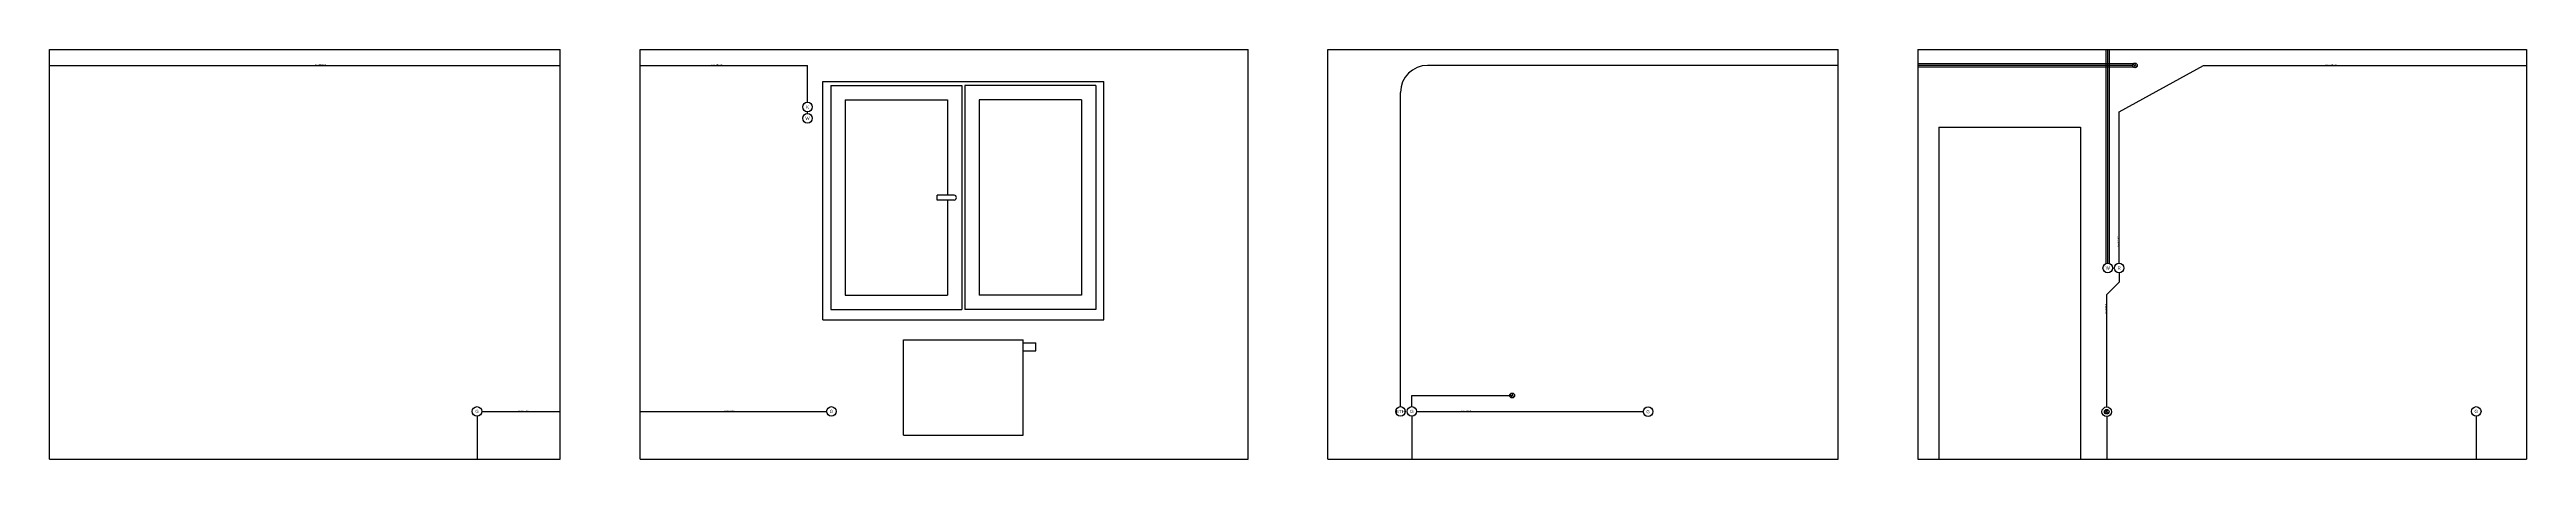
# Model space of a CAD drawing. Header units: millimetres. Extents: x 1478 to 10450, y 2114 to 8349.
# Drawn here: x 1478 to 3031, y 4284 to 4541 of the extents above; entities that cross this region are included whole.
import ezdxf
from ezdxf.lldxf.tags import DXFTag

# ---------------------------------------------------------------- set-up
doc = ezdxf.new("R2010")
doc.units = ezdxf.units.MM
for name, color, linetype in [('Grzejniki', 12, 'Continuous'), ('Inst - elektro', 160, 'Continuous'), ('Inst - elektro OLD', 200, 'Continuous'), ('Inst - sieciowe', 200, 'Continuous'), ('Okna', 7, 'Continuous'), ('Ściany', 7, 'Continuous')]:
    doc.layers.add(name, color=color, linetype=linetype)
tags = doc.linetypes.add('06B018', pattern=[6.75, 4.32, -0.54, 0.09, -0.54, 0.09, -0.54, 0.09, -0.54]).pattern_tags.tags
tags[18:19] = [DXFTag(74, 4), DXFTag(75, 0), DXFTag(340, '0'), DXFTag(46, 1.0), DXFTag(50, 0.0), DXFTag(44, 0.0), DXFTag(45, 0.0)]
tags[16:17] = [DXFTag(74, 4), DXFTag(75, 0), DXFTag(340, '0'), DXFTag(46, 1.0), DXFTag(50, 0.0), DXFTag(44, 0.0), DXFTag(45, 0.0)]
tags[14:15] = [DXFTag(74, 4), DXFTag(75, 0), DXFTag(340, '0'), DXFTag(46, 1.0), DXFTag(50, 0.0), DXFTag(44, 0.0), DXFTag(45, 0.0)]
tags[12:13] = [DXFTag(74, 4), DXFTag(75, 0), DXFTag(340, '0'), DXFTag(46, 1.0), DXFTag(50, 0.0), DXFTag(44, 0.0), DXFTag(45, 0.0)]
tags[10:11] = [DXFTag(74, 4), DXFTag(75, 0), DXFTag(340, '0'), DXFTag(46, 1.0), DXFTag(50, 0.0), DXFTag(44, 0.0), DXFTag(45, 0.0)]
tags[8:9] = [DXFTag(74, 4), DXFTag(75, 0), DXFTag(340, '0'), DXFTag(46, 1.0), DXFTag(50, 0.0), DXFTag(44, 0.0), DXFTag(45, 0.0)]
tags[6:7] = [DXFTag(74, 4), DXFTag(75, 0), DXFTag(340, '0'), DXFTag(46, 1.0), DXFTag(50, 0.0), DXFTag(44, 0.0), DXFTag(45, 0.0)]
tags[4:5] = [DXFTag(74, 4), DXFTag(75, 0), DXFTag(340, '0'), DXFTag(46, 1.0), DXFTag(50, 0.0), DXFTag(44, 0.0), DXFTag(45, 0.0)]

# ---------------------------------------------------------------- blocks, each defined once
blk = doc.blocks.new('Z$W@#22704')
blk.add_circle((3, 3), 3)
at = {"insert": (3, 3), "char_height": 2, "width": 3.916, "attachment_point": 5}
blk.add_mtext('{\\fArial|b0|i0|c238|p0;G}', dxfattribs=at)
blk = doc.blocks.new('Z$W@#22386')
blk.add_circle((3, 3), 3)
at = {"insert": (3, 3), "char_height": 2, "width": 3.916, "attachment_point": 5}
blk.add_mtext('{\\fArial|b0|i0|c238|p0;W}', dxfattribs=at)
blk = doc.blocks.new('Z$W@#21548')
for p, q in [((0, 0), (0, 60)), ((0, 60), (75, 60)), ((75, 0), (75, 60)), ((75, 58), (83, 58)), ((75, 53), (83, 53)), ((83, 53), (83, 58)), ((0, 0), (75, 0))]:
    blk.add_line(p, q)
blk = doc.blocks.new('Z$W@#6483')
for p, q in [((0, 140.7), (0, 0)), ((0, 140.7), (82, 140.7)), ((82, 140.7), (82, 0)), ((84, 140.7), (84, 0)), ((166, 140.7), (84, 140.7)), ((166, 140.7), (166, 0)), ((9, 131.7), (73, 131.7)), ((9, 131.7), (9, 9)), ((73, 131.7), (73, 71.8)), ((93, 131.7), (93, 9)), ((157, 131.7), (93, 131.7)), ((157, 131.7), (157, 9)), ((66.7, 68.8), (66.7, 71.8)), ((77.2, 71.8), (66.7, 71.8)), ((77.2, 68.8), (66.7, 68.8)), ((73, 68.8), (73, 9)), ((0, 0), (82, 0)), ((9, 9), (73, 9)), ((166, 0), (84, 0)), ((157, 9), (93, 9))]:
    blk.add_line(p, q)
blk.add_arc((77.2, 70.3), 1.5, 270, 90)
blk = doc.blocks.new('Z$W@#24184')
for p, q in [((0.2, 2.2), (2.8, 0.8)), ((0.8, 0.2), (2.2, 2.8))]:
    blk.add_line(p, q)
blk.add_circle((1.5, 1.5), 1.5)
blk = doc.blocks.new('Z$W@#30418')
at = {"layer": 'Inst - elektro'}
blk.add_blockref('Z$W@#24184', (0, 0), dxfattribs=at)
blk = doc.blocks.new('Z$W@#30637')
blk.add_circle((3, 3), 3)
at = {"insert": (3, 3), "char_height": 2, "width": 3.916, "attachment_point": 5}
blk.add_mtext('{\\fArial|b0|i0|c238|p0;R}', dxfattribs=at)
blk = doc.blocks.new('Z$W@#13818')
at = {"layer": 'Inst - sieciowe'}
for p, q in [((0.2, 2.2), (2.8, 0.8)), ((0.8, 0.2), (2.2, 2.8))]:
    blk.add_line(p, q, dxfattribs=at)
blk.add_circle((1.5, 1.5), 1.5, dxfattribs=at)
blk = doc.blocks.new('Z$W@#8556')
at = {"layer": 'Inst - elektro'}
blk.add_blockref('Z$W@#13818', (0, 0), dxfattribs=at)
blk = doc.blocks.new('Z$W@#30140')
for centre in [(3, 10.1), (3, 10.1), (3, 3)]:
    blk.add_circle(centre, 3)
at = {"char_height": 2, "width": 3.916, "attachment_point": 5}
for s, insert in [('{\\fArial|b0|i0|c238|p0;W}', (3, 3)), ('{\\fArial|b0|i0|c238|p0;K}', (3, 10.1))]:
    blk.add_mtext(s, dxfattribs=dict(at, insert=insert))
blk = doc.blocks.new('Z$W@#27938')
for p, q in [((0, 0), (0, 257.2)), ((0, 257.2), (320.2, 257.2)), ((320.2, 0), (320.2, 257.2)), ((0, 0), (320.2, 0))]:
    blk.add_line(p, q)

msp = doc.modelspace()

# ---------------------------------------------------------------- linework, layer by layer
for p, q in [((1848.012, 4283.831), (1848.012, 4541.031)), ((1848.012, 4541.031), (2229.212, 4541.031)), ((2229.212, 4283.831), (2229.212, 4541.031)), ((2279.212, 4541.031), (2599.212, 4541.031)), ((2279.212, 4283.831), (2279.212, 4541.031)), ((2599.212, 4283.831), (2599.212, 4541.031)), ((2649.212, 4541.031), (3030.712, 4541.031)), ((2649.212, 4541.031), (2649.212, 4283.831)), ((3030.712, 4541.031), (3030.712, 4283.831)), ((1962.712, 4371.331), (1962.712, 4520.831)), ((1962.712, 4520.831), (2138.712, 4520.831)), ((2138.712, 4371.331), (2138.712, 4520.831)), ((2662.212, 4492.331), (2662.212, 4283.831)), ((2662.212, 4492.331), (2751.112, 4492.331)), ((2751.112, 4492.331), (2751.112, 4283.831)), ((1962.712, 4371.331), (2138.712, 4371.331)), ((1848.012, 4283.831), (2229.212, 4283.831)), ((2279.212, 4283.831), (2599.212, 4283.831)), ((2649.212, 4283.831), (3030.712, 4283.831))]:
    msp.add_line(p, q)
at = {"layer": 'Inst - elektro', "linetype": '06B018'}
for p, q in [((1477.812, 4531.031), (1798.012, 4531.031)), ((1848.012, 4531.031), (1953.012, 4531.031)), ((1953.012, 4507.931), (1953.012, 4531.031)), ((2775.312, 4501.831), (2828.312, 4531.031)), ((2828.312, 4531.031), (3030.712, 4531.031)), ((1953.012, 4500.831), (1953.012, 4501.931)), ((2775.312, 4406.831), (2775.312, 4501.831)), ((2775.312, 4411.876), (2775.312, 4501.831)), ((2767.563, 4387.193), (2775.312, 4394.942)), ((2775.312, 4400.831), (2775.312, 4394.942)), ((2767.563, 4316.636), (2767.563, 4387.193)), ((1748.812, 4313.831), (1798.012, 4313.831)), ((1848.012, 4313.831), (1965.012, 4313.831)), ((2334.909, 4313.68), (2477.012, 4313.68))]:
    msp.add_line(p, q, dxfattribs=at)
at = {"layer": 'Inst - elektro'}
for p, q in [((2766.222, 4314.308), (2768.904, 4312.964)), ((2766.891, 4312.295), (2768.235, 4314.977))]:
    msp.add_line(p, q, dxfattribs=at)
msp.add_circle((2767.563, 4313.636), 1.5, dxfattribs=at)
at = {"layer": 'Inst - elektro OLD', "linetype": '06B018'}
for p, q in [((2767.212, 4406.66), (2767.212, 4541.031)), ((2768.212, 4406.831), (2768.212, 4541.031)), ((2769.212, 4406.66), (2769.212, 4541.031)), ((2331.912, 4323.816), (2394.793, 4323.816)), ((2331.912, 4316.816), (2331.912, 4323.816)), ((1745.812, 4310.831), (1745.812, 4283.831)), ((2331.912, 4310.816), (2331.912, 4283.719)), ((2767.563, 4310.636), (2767.563, 4283.636)), ((2999.212, 4310.831), (2999.212, 4283.831))]:
    msp.add_line(p, q, dxfattribs=at)
at = {"layer": 'Inst - sieciowe', "linetype": '06B018'}
for p, q in [((2599.212, 4531.031), (2341.758, 4531.031)), ((2784.094, 4532.031), (2649.212, 4532.031)), ((2783.712, 4531.031), (2649.212, 4531.031)), ((2784.094, 4530.031), (2649.212, 4530.031)), ((2324.812, 4316.816), (2324.812, 4514.085))]:
    msp.add_line(p, q, dxfattribs=at)
at = {"layer": 'Inst - sieciowe'}
msp.add_circle((2324.812, 4313.816), 3, dxfattribs=at)
at = {"layer": 'Inst - sieciowe', "linetype": '06B018'}
msp.add_arc((2341.758, 4514.085), 16.946, 90, 180, dxfattribs=at)

# ---------------------------------------------------------------- block references
at = {"layer": 'Grzejniki'}
msp.add_blockref('Z$W@#21548', (2013.212, 4298.831), dxfattribs=at)
at = {"layer": 'Inst - elektro'}
for name, p in [('Z$W@#30140', (1950.012, 4494.831)), ('Z$W@#22386', (2765.212, 4400.831)), ('Z$W@#30637', (2772.312, 4400.831)), ('Z$W@#22704', (1742.812, 4310.831)), ('Z$W@#22704', (1965.012, 4310.831)), ('Z$W@#22704', (2328.912, 4310.816)), ('Z$W@#22704', (2477.012, 4310.68)), ('Z$W@#22704', (2764.563, 4310.636)), ('Z$W@#22704', (2996.212, 4310.831))]:
    msp.add_blockref(name, p, dxfattribs=at)
at = {"layer": 'Inst - elektro OLD'}
msp.add_blockref('Z$W@#30418', (2393.293, 4322.316), dxfattribs=at)
at = {"layer": 'Inst - sieciowe'}
msp.add_blockref('Z$W@#8556', (2783.712, 4529.531), dxfattribs=at)
at = {"layer": 'Okna'}
msp.add_blockref('Z$W@#6483', (1967.712, 4377.731), dxfattribs=at)
at = {"layer": 'Ściany'}
msp.add_blockref('Z$W@#27938', (1477.812, 4283.831), dxfattribs=at)

# ---------------------------------------------------------------- texts
at = {"layer": 'Inst - elektro', "linetype": '06B018', "char_height": 0.7, "width": 16.93972, "attachment_point": 5}
for insert in [(1647.561, 4531.431), (1896.125, 4531.431), (2908.25, 4531.431)]:
    msp.add_mtext('{\\fArial|b0|i0|c238|p0;5x2,5 KARNISZ}', dxfattribs=dict(at, insert=insert))
at = {"layer": 'Inst - elektro', "char_height": 0.7, "width": 16.93972, "attachment_point": 5, "rotation": 90}
for s, insert in [('{\\fArial|b0|i0|c238|p0;5x2,5 KARNISZ}', (2774.912, 4420.346)), ('{\\fArial|b0|i0|c238|p0;3x2,5 POKOJE}', (2766.817, 4378.378))]:
    msp.add_mtext(s, dxfattribs=dict(at, insert=insert))
at = {"layer": 'Inst - elektro', "char_height": 0.7, "width": 21.25945, "attachment_point": 5}
for insert in [(1774.795, 4314.231), (1903.914, 4314.231), (2366.138, 4314.08)]:
    msp.add_mtext('{\\fArial|b0|i0|c238|p0;3x2,5 POKOJE}', dxfattribs=dict(at, insert=insert))
at = {"layer": 'Inst - sieciowe', "insert": (2324.812, 4313.816), "char_height": 2, "width": 3.91634, "attachment_point": 5}
msp.add_mtext('{\\fArial|b0|i0|c238|p0;ETH}', dxfattribs=at)

doc.saveas('drawing.dxf')
